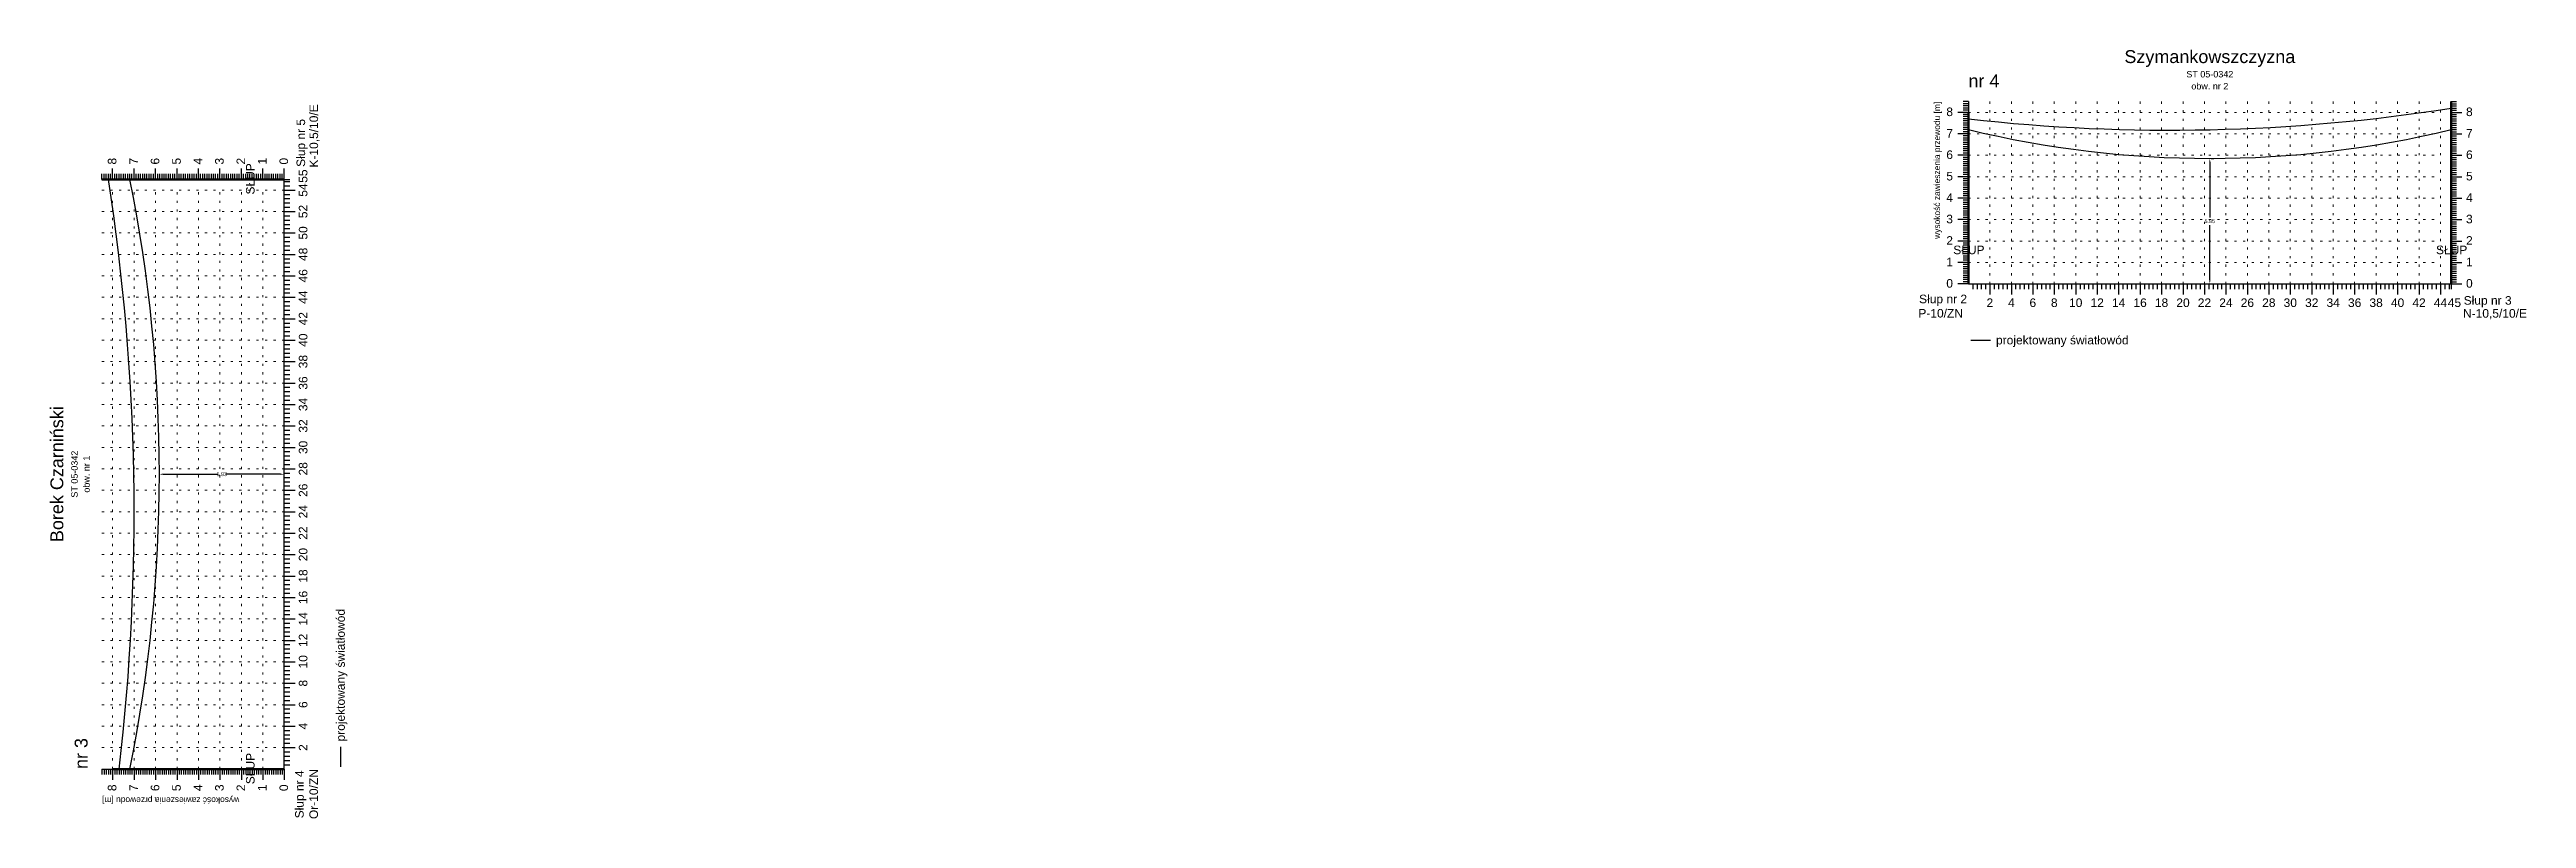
# Model space of a CAD drawing. Header units: inches. Extents: x -863 to -566, y 1327 to 1363.
# Drawn here: x -863.4 to -748, y 1327.3 to 1363.2 of the extents above; entities that cross this region are included whole.
import ezdxf
from ezdxf.enums import TextEntityAlignment as Align

# ---------------------------------------------------------------- set-up
doc = ezdxf.new("R2010")
doc.units = ezdxf.units.IN
doc.header["$MEASUREMENT"] = 0
doc.linetypes.add('ACAD_ISO07W100', pattern=[3, 0, -3])
doc.layers.add('_PRZEWIESZENIA_KONTROLA', color=1, linetype='Continuous', lineweight=25)
doc.layers.add('ramka', color=7, linetype='Continuous', plot=False)
doc.styles.get("Standard").update_dxf_attribs({"font": 'arial.ttf'})
doc.dimstyles.get("Standard").update_dxf_attribs({"dimtxt": 0.25, "dimasz": 0.18, "dimexe": 0.18, "dimexo": 0.0625, "dimgap": -0.09, "dimtad": 0, "dimtih": 1, "dimtoh": 1, "dimzin": 0, "dimdsep": 46, "dimtxsty": 'Standard', "dimcen": 0.09, "dimadec": 0, "dimazin": 0, "dimtfac": 1, "dimtofl": 0, "dimtmove": 0, "dimatfit": 3, "dimfxl": 1, "dimtolj": 1, "dimtzin": 0, "dimarcsym": 0})

msp = doc.modelspace()

# ---------------------------------------------------------------- texts
for s, height, p in [('Szymankowszczyzna', 0.6, (-762.739, 1362.556)), ('ST 05-0342', 0.3, (-762.739, 1361.886)), ('obw. nr 2', 0.3, (-762.739, 1361.326)), ('2', 0.4, (-772.989, 1351.18)), ('4', 0.4, (-771.989, 1351.18)), ('6', 0.4, (-770.989, 1351.18)), ('8', 0.4, (-769.989, 1351.18)), ('10', 0.4, (-768.989, 1351.18)), ('12', 0.4, (-767.989, 1351.18)), ('14', 0.4, (-766.989, 1351.18)), ('16', 0.4, (-765.989, 1351.18)), ('18', 0.4, (-764.989, 1351.18)), ('20', 0.4, (-763.989, 1351.18)), ('22', 0.4, (-762.989, 1351.18)), ('24', 0.4, (-761.989, 1351.18)), ('26', 0.4, (-760.989, 1351.18)), ('28', 0.4, (-759.989, 1351.18)), ('30', 0.4, (-758.989, 1351.18)), ('32', 0.4, (-757.989, 1351.18)), ('34', 0.4, (-756.989, 1351.18)), ('36', 0.4, (-755.989, 1351.18)), ('38', 0.4, (-754.989, 1351.18)), ('40', 0.4, (-753.989, 1351.18)), ('42', 0.4, (-752.989, 1351.18)), ('44', 0.4, (-751.989, 1351.18)), ('45', 0.4, (-751.339, 1351.18))]:
    msp.add_text(s, height=height).set_placement(p, align=Align.CENTER)
for s, p in [('Słup nr 5', (-851.507, 1357.713)), ('K-10,5/10/E', (-850.902, 1357.682)), ('8', (-860.302, 1357.823)), ('7', (-859.302, 1357.823)), ('6', (-858.302, 1357.823)), ('5', (-857.302, 1357.823)), ('4', (-856.302, 1357.823)), ('3', (-855.302, 1357.823)), ('2', (-854.302, 1357.823)), ('1', (-853.302, 1357.823)), ('0', (-852.302, 1357.823)), ('projektowany światłowód', (-849.656, 1330.918)), ('Słup nr 4', (-851.574, 1327.333)), ('Or-10/ZN', (-850.907, 1327.299))]:
    msp.add_text(s, height=0.4, rotation=90).set_placement(p)
for s, p in [('8', (-774.709, 1360.082)), ('7', (-774.709, 1359.082)), ('6', (-774.709, 1358.082)), ('4', (-774.709, 1356.082)), ('5', (-774.709, 1357.082)), ('3', (-774.709, 1355.082)), ('2', (-774.709, 1354.082)), ('1', (-774.709, 1353.082)), ('0', (-774.709, 1352.082))]:
    msp.add_text(s, height=0.4).set_placement(p, align=Align.RIGHT)
for s, p in [('8', (-750.799, 1360.082)), ('7', (-750.799, 1359.082)), ('6', (-750.799, 1358.082)), ('4', (-750.799, 1356.082)), ('5', (-750.799, 1357.082)), ('3', (-750.799, 1355.082)), ('2', (-750.799, 1354.082)), ('1', (-750.799, 1353.082)), ('Słup nr 2', (-776.289, 1351.354)), ('0', (-750.799, 1352.082)), ('P-10/ZN', (-776.323, 1350.687)), ('N-10,5/10/E', (-750.94, 1350.682)), ('Słup nr 3', (-750.909, 1351.287)), ('projektowany światłowód', (-772.704, 1349.436))]:
    msp.add_text(s, height=0.4).set_placement(p)
for s, height, p in [('55', 0.4, (-851.4, 1357.283)), ('54', 0.4, (-851.4, 1356.633)), ('52', 0.4, (-851.4, 1355.633)), ('50', 0.4, (-851.4, 1354.633)), ('48', 0.4, (-851.4, 1353.633)), ('46', 0.4, (-851.4, 1352.633)), ('44', 0.4, (-851.4, 1351.633)), ('42', 0.4, (-851.4, 1350.633)), ('40', 0.4, (-851.4, 1349.633)), ('38', 0.4, (-851.4, 1348.633)), ('36', 0.4, (-851.4, 1347.633)), ('Borek Czarniński', 0.6, (-862.776, 1343.383)), ('34', 0.4, (-851.4, 1346.633)), ('32', 0.4, (-851.4, 1345.633)), ('30', 0.4, (-851.4, 1344.633)), ('ST 05-0342', 0.3, (-862.106, 1343.383)), ('obw. nr 1', 0.3, (-861.546, 1343.383)), ('28', 0.4, (-851.4, 1343.633)), ('26', 0.4, (-851.4, 1342.633)), ('24', 0.4, (-851.4, 1341.633)), ('22', 0.4, (-851.4, 1340.633)), ('20', 0.4, (-851.4, 1339.633)), ('18', 0.4, (-851.4, 1338.633)), ('16', 0.4, (-851.4, 1337.633)), ('14', 0.4, (-851.4, 1336.633)), ('12', 0.4, (-851.4, 1335.633)), ('10', 0.4, (-851.4, 1334.633)), ('8', 0.4, (-851.4, 1333.633)), ('6', 0.4, (-851.4, 1332.633)), ('4', 0.4, (-851.4, 1331.633)), ('2', 0.4, (-851.4, 1330.633))]:
    msp.add_text(s, height=height, rotation=90).set_placement(p, align=Align.CENTER)
for s, p in [('8', (-860.302, 1328.913)), ('7', (-859.302, 1328.913)), ('6', (-858.302, 1328.913)), ('5', (-857.302, 1328.913)), ('4', (-856.302, 1328.913)), ('3', (-855.302, 1328.913)), ('2', (-854.302, 1328.913)), ('1', (-853.302, 1328.913)), ('0', (-852.302, 1328.913))]:
    msp.add_text(s, height=0.4, rotation=90).set_placement(p, align=Align.RIGHT)
at = {"attachment_point": 1}
for s, insert, char_height, width, rotation in [('wysokość zawieszenia przewodu [m]', (-775.592, 1354.358), 0.28, 9.28, 90), ('SŁUP', (-854.262, 1356.425), 0.4, 1.537, 90), ('SŁUP', (-854.262, 1328.925), 0.4, 1.537, 90), ('wysokość zawieszenia przewodu [m]', (-854.578, 1328.03), 0.28, 9.28, 180)]:
    msp.add_mtext(s, dxfattribs=dict(at, insert=insert, char_height=char_height, width=width, rotation=rotation))
at = {"char_height": 0.4, "width": 1.537, "attachment_point": 1}
for insert in [(-774.697, 1354.042), (-752.197, 1354.042)]:
    msp.add_mtext('SŁUP', dxfattribs=dict(at, insert=insert))
at = {"layer": '_PRZEWIESZENIA_KONTROLA', "color": 1}
msp.add_text('nr 4', height=0.6, dxfattribs=at).set_placement((-773.989, 1361.426))
msp.add_text('nr 3', height=0.6, rotation=90, dxfattribs=at).set_placement((-861.646, 1329.633))

# ---------------------------------------------------------------- blocks, each defined once
blk = doc.blocks.new('*D3')
at = {"color": 0, "lineweight": -2}
for p, q in [((-858.3, 1343.44), (-858.3, 1343.56)), ((-858.12, 1343.38), (-855.57, 1343.38)), ((-852.66, 1343.38), (-855.21, 1343.38)), ((-852.48, 1343.29), (-852.48, 1343.56))]:
    blk.add_line(p, q, dxfattribs=at)
at = {"color": 0}
for points in [[(-858.12, 1343.41), (-858.12, 1343.35), (-858.3, 1343.38)], [(-852.66, 1343.41), (-852.66, 1343.35), (-852.48, 1343.38)]]:
    blk.add_solid(points, dxfattribs=at)
at = {"layer": 'Defpoints', "color": 0}
for p in [(-858.3, 1343.37), (-852.48, 1343.38), (-852.48, 1343.22)]:
    blk.add_point(p, dxfattribs=at)
at = {"color": 0, "lineweight": 25, "insert": (-855.39, 1343.38), "char_height": 0.18, "attachment_point": 5}
blk.add_mtext('\\A1;5.83', dxfattribs=at)
blk = doc.blocks.new('*D4')
at = {"color": 0, "lineweight": -2}
for p, q in [((-762.74, 1357.93), (-762.74, 1355.36)), ((-762.68, 1358.11), (-762.56, 1358.11)), ((-762.74, 1352.44), (-762.74, 1355)), ((-762.83, 1352.26), (-762.56, 1352.26))]:
    blk.add_line(p, q, dxfattribs=at)
at = {"color": 0}
for points in [[(-762.71, 1357.93), (-762.77, 1357.93), (-762.74, 1358.11)], [(-762.71, 1352.44), (-762.77, 1352.44), (-762.74, 1352.26)]]:
    blk.add_solid(points, dxfattribs=at)
at = {"layer": 'Defpoints', "color": 0}
for p in [(-762.75, 1358.11), (-762.9, 1352.26), (-762.74, 1352.26)]:
    blk.add_point(p, dxfattribs=at)
at = {"color": 0, "lineweight": 25, "insert": (-762.74, 1355.18), "char_height": 0.18, "attachment_point": 5}
blk.add_mtext('\\A1;5.85', dxfattribs=at)

# ---------------------------------------------------------------- dimensions: what is measured, and where the dimension line sits
at = {"lineweight": 25}
for base, p1, p2, angle, text, picture, middle in [((-762.739, 1352.256), (-762.747, 1358.108), (-762.897, 1352.256), 90, '5.85', '*D4', (-762.739, 1355.182)), ((-852.476, 1343.383), (-858.301, 1343.375), (-852.476, 1343.225), 180, '5.83', '*D3', (-855.388, 1343.383))]:
    dim = msp.add_linear_dim(base=base, p1=p1, p2=p2, angle=angle, text=text, dimstyle='Standard', dxfattribs=at)
    dim.commit()
    dim.dimension.update_dxf_attribs({"geometry": picture, "text_midpoint": middle})

# ---------------------------------------------------------------- linework, layer by layer
for p, q in [((-773.989, 1360.256), (-774.489, 1360.256)), ((-773.989, 1360.756), (-774.239, 1360.756)), ((-773.989, 1360.656), (-774.239, 1360.656)), ((-773.989, 1360.556), (-774.239, 1360.556)), ((-773.989, 1360.456), (-774.239, 1360.456)), ((-773.989, 1360.356), (-774.239, 1360.356)), ((-773.989, 1360.156), (-774.239, 1360.156)), ((-773.989, 1360.056), (-774.239, 1360.056)), ((-773.989, 1359.956), (-774.239, 1359.956)), ((-773.989, 1359.856), (-774.239, 1359.856)), ((-773.989, 1360.756), (-773.989, 1352.256)), ((-751.489, 1360.756), (-751.489, 1352.256)), ((-751.489, 1360.756), (-751.239, 1360.756)), ((-751.489, 1360.656), (-751.239, 1360.656)), ((-751.489, 1360.556), (-751.239, 1360.556)), ((-751.489, 1360.456), (-751.239, 1360.456)), ((-751.489, 1360.356), (-751.239, 1360.356)), ((-751.489, 1360.256), (-750.989, 1360.256)), ((-751.489, 1360.156), (-751.239, 1360.156)), ((-751.489, 1360.056), (-751.239, 1360.056)), ((-751.489, 1359.956), (-751.239, 1359.956)), ((-751.489, 1359.856), (-751.239, 1359.856)), ((-773.989, 1359.256), (-774.489, 1359.256)), ((-773.989, 1359.756), (-774.239, 1359.756)), ((-773.989, 1359.656), (-774.239, 1359.656)), ((-773.989, 1359.556), (-774.239, 1359.556)), ((-773.989, 1359.456), (-774.239, 1359.456)), ((-773.989, 1359.356), (-774.239, 1359.356)), ((-773.989, 1359.156), (-774.239, 1359.156)), ((-773.989, 1359.056), (-774.239, 1359.056)), ((-773.989, 1358.956), (-774.239, 1358.956)), ((-773.989, 1358.856), (-774.239, 1358.856)), ((-773.989, 1358.756), (-774.239, 1358.756)), ((-751.489, 1359.756), (-751.239, 1359.756)), ((-751.489, 1359.656), (-751.239, 1359.656)), ((-751.489, 1359.556), (-751.239, 1359.556)), ((-751.489, 1359.456), (-751.239, 1359.456)), ((-751.489, 1359.356), (-751.239, 1359.356)), ((-751.489, 1359.256), (-750.989, 1359.256)), ((-751.489, 1359.156), (-751.239, 1359.156)), ((-751.489, 1359.056), (-751.239, 1359.056)), ((-751.489, 1358.956), (-751.239, 1358.956)), ((-751.489, 1358.856), (-751.239, 1358.856)), ((-751.489, 1358.756), (-751.239, 1358.756)), ((-860.476, 1357.133), (-860.476, 1357.633)), ((-859.476, 1357.133), (-859.476, 1357.633)), ((-858.476, 1357.133), (-858.476, 1357.633)), ((-857.476, 1357.133), (-857.476, 1357.633)), ((-856.476, 1357.133), (-856.476, 1357.633)), ((-855.476, 1357.133), (-855.476, 1357.633)), ((-854.476, 1357.133), (-854.476, 1357.633)), ((-853.476, 1357.133), (-853.476, 1357.633)), ((-852.476, 1357.133), (-852.476, 1357.633)), ((-773.989, 1358.256), (-774.489, 1358.256)), ((-773.989, 1358.656), (-774.239, 1358.656)), ((-773.989, 1358.556), (-774.239, 1358.556)), ((-773.989, 1358.456), (-774.239, 1358.456)), ((-773.989, 1358.356), (-774.239, 1358.356)), ((-773.989, 1358.156), (-774.239, 1358.156)), ((-773.989, 1358.056), (-774.239, 1358.056)), ((-773.989, 1357.956), (-774.239, 1357.956)), ((-773.989, 1357.856), (-774.239, 1357.856)), ((-773.989, 1357.756), (-774.239, 1357.756)), ((-773.989, 1357.656), (-774.239, 1357.656)), ((-773.989, 1357.556), (-774.239, 1357.556)), ((-751.489, 1358.656), (-751.239, 1358.656)), ((-751.489, 1358.556), (-751.239, 1358.556)), ((-751.489, 1358.456), (-751.239, 1358.456)), ((-751.489, 1358.356), (-751.239, 1358.356)), ((-751.489, 1358.256), (-750.989, 1358.256)), ((-751.489, 1358.156), (-751.239, 1358.156)), ((-751.489, 1358.056), (-751.239, 1358.056)), ((-751.489, 1357.956), (-751.239, 1357.956)), ((-751.489, 1357.856), (-751.239, 1357.856)), ((-751.489, 1357.756), (-751.239, 1357.756)), ((-751.489, 1357.656), (-751.239, 1357.656)), ((-751.489, 1357.556), (-751.239, 1357.556)), ((-860.976, 1357.133), (-860.976, 1357.383)), ((-860.976, 1357.133), (-852.476, 1357.133)), ((-860.876, 1357.133), (-860.876, 1357.383)), ((-860.776, 1357.133), (-860.776, 1357.383)), ((-860.676, 1357.133), (-860.676, 1357.383)), ((-860.576, 1357.133), (-860.576, 1357.383)), ((-860.376, 1357.133), (-860.376, 1357.383)), ((-860.276, 1357.133), (-860.276, 1357.383)), ((-860.176, 1357.133), (-860.176, 1357.383)), ((-860.076, 1357.133), (-860.076, 1357.383)), ((-859.976, 1357.133), (-859.976, 1357.383)), ((-859.876, 1357.133), (-859.876, 1357.383)), ((-859.776, 1357.133), (-859.776, 1357.383)), ((-859.676, 1357.133), (-859.676, 1357.383)), ((-859.576, 1357.133), (-859.576, 1357.383)), ((-859.376, 1357.133), (-859.376, 1357.383)), ((-859.276, 1357.133), (-859.276, 1357.383)), ((-859.176, 1357.133), (-859.176, 1357.383)), ((-859.076, 1357.133), (-859.076, 1357.383)), ((-858.976, 1357.133), (-858.976, 1357.383)), ((-858.876, 1357.133), (-858.876, 1357.383)), ((-858.776, 1357.133), (-858.776, 1357.383)), ((-858.676, 1357.133), (-858.676, 1357.383)), ((-858.576, 1357.133), (-858.576, 1357.383)), ((-858.376, 1357.133), (-858.376, 1357.383)), ((-858.276, 1357.133), (-858.276, 1357.383)), ((-858.176, 1357.133), (-858.176, 1357.383)), ((-858.076, 1357.133), (-858.076, 1357.383)), ((-857.976, 1357.133), (-857.976, 1357.383)), ((-857.876, 1357.133), (-857.876, 1357.383)), ((-857.776, 1357.133), (-857.776, 1357.383)), ((-857.676, 1357.133), (-857.676, 1357.383)), ((-857.576, 1357.133), (-857.576, 1357.383)), ((-857.376, 1357.133), (-857.376, 1357.383)), ((-857.276, 1357.133), (-857.276, 1357.383)), ((-857.176, 1357.133), (-857.176, 1357.383)), ((-857.076, 1357.133), (-857.076, 1357.383)), ((-856.976, 1357.133), (-856.976, 1357.383)), ((-856.876, 1357.133), (-856.876, 1357.383)), ((-856.776, 1357.133), (-856.776, 1357.383)), ((-856.676, 1357.133), (-856.676, 1357.383)), ((-856.576, 1357.133), (-856.576, 1357.383)), ((-856.376, 1357.133), (-856.376, 1357.383)), ((-856.276, 1357.133), (-856.276, 1357.383)), ((-856.176, 1357.133), (-856.176, 1357.383)), ((-856.076, 1357.133), (-856.076, 1357.383)), ((-855.976, 1357.133), (-855.976, 1357.383)), ((-855.876, 1357.133), (-855.876, 1357.383)), ((-855.776, 1357.133), (-855.776, 1357.383)), ((-855.676, 1357.133), (-855.676, 1357.383)), ((-855.576, 1357.133), (-855.576, 1357.383)), ((-855.376, 1357.133), (-855.376, 1357.383)), ((-855.276, 1357.133), (-855.276, 1357.383)), ((-855.176, 1357.133), (-855.176, 1357.383)), ((-855.076, 1357.133), (-855.076, 1357.383)), ((-854.976, 1357.133), (-854.976, 1357.383)), ((-854.876, 1357.133), (-854.876, 1357.383)), ((-854.776, 1357.133), (-854.776, 1357.383)), ((-854.676, 1357.133), (-854.676, 1357.383)), ((-854.576, 1357.133), (-854.576, 1357.383)), ((-854.376, 1357.133), (-854.376, 1357.383)), ((-854.276, 1357.133), (-854.276, 1357.383)), ((-854.176, 1357.133), (-854.176, 1357.383)), ((-854.076, 1357.133), (-854.076, 1357.383)), ((-853.976, 1357.133), (-853.976, 1357.383)), ((-853.876, 1357.133), (-853.876, 1357.383)), ((-853.776, 1357.133), (-853.776, 1357.383)), ((-853.676, 1357.133), (-853.676, 1357.383)), ((-853.576, 1357.133), (-853.576, 1357.383)), ((-853.376, 1357.133), (-853.376, 1357.383)), ((-853.276, 1357.133), (-853.276, 1357.383)), ((-853.176, 1357.133), (-853.176, 1357.383)), ((-853.076, 1357.133), (-853.076, 1357.383)), ((-852.976, 1357.133), (-852.976, 1357.383)), ((-852.876, 1357.133), (-852.876, 1357.383)), ((-852.776, 1357.133), (-852.776, 1357.383)), ((-852.676, 1357.133), (-852.676, 1357.383)), ((-852.576, 1357.133), (-852.576, 1357.383)), ((-852.476, 1329.633), (-852.476, 1357.133)), ((-852.476, 1357.133), (-852.226, 1357.133)), ((-852.476, 1357.033), (-852.226, 1357.033)), ((-852.476, 1356.833), (-852.226, 1356.833)), ((-852.476, 1356.633), (-851.976, 1356.633)), ((-852.476, 1356.433), (-852.226, 1356.433)), ((-773.989, 1357.256), (-774.489, 1357.256)), ((-773.989, 1357.456), (-774.239, 1357.456)), ((-773.989, 1357.356), (-774.239, 1357.356)), ((-773.989, 1357.156), (-774.239, 1357.156)), ((-773.989, 1357.056), (-774.239, 1357.056)), ((-773.989, 1356.956), (-774.239, 1356.956)), ((-773.989, 1356.856), (-774.239, 1356.856)), ((-773.989, 1356.756), (-774.239, 1356.756)), ((-773.989, 1356.656), (-774.239, 1356.656)), ((-773.989, 1356.556), (-774.239, 1356.556)), ((-773.989, 1356.456), (-774.239, 1356.456)), ((-751.489, 1357.456), (-751.239, 1357.456)), ((-751.489, 1357.356), (-751.239, 1357.356)), ((-751.489, 1357.256), (-750.989, 1357.256)), ((-751.489, 1357.156), (-751.239, 1357.156)), ((-751.489, 1357.056), (-751.239, 1357.056)), ((-751.489, 1356.956), (-751.239, 1356.956)), ((-751.489, 1356.856), (-751.239, 1356.856)), ((-751.489, 1356.756), (-751.239, 1356.756)), ((-751.489, 1356.656), (-751.239, 1356.656)), ((-751.489, 1356.556), (-751.239, 1356.556)), ((-751.489, 1356.456), (-751.239, 1356.456)), ((-852.476, 1356.233), (-852.226, 1356.233)), ((-852.476, 1356.033), (-852.226, 1356.033)), ((-852.476, 1355.833), (-852.226, 1355.833)), ((-852.476, 1355.633), (-851.976, 1355.633)), ((-852.476, 1355.433), (-852.226, 1355.433)), ((-852.476, 1355.233), (-852.226, 1355.233)), ((-773.989, 1356.256), (-774.489, 1356.256)), ((-773.989, 1355.256), (-774.489, 1355.256)), ((-773.989, 1356.356), (-774.239, 1356.356)), ((-773.989, 1356.156), (-774.239, 1356.156)), ((-773.989, 1356.056), (-774.239, 1356.056)), ((-773.989, 1355.956), (-774.239, 1355.956)), ((-773.989, 1355.856), (-774.239, 1355.856)), ((-773.989, 1355.756), (-774.239, 1355.756)), ((-773.989, 1355.656), (-774.239, 1355.656)), ((-773.989, 1355.556), (-774.239, 1355.556)), ((-773.989, 1355.456), (-774.239, 1355.456)), ((-773.989, 1355.356), (-774.239, 1355.356)), ((-751.489, 1356.356), (-751.239, 1356.356)), ((-751.489, 1356.256), (-750.989, 1356.256)), ((-751.489, 1356.156), (-751.239, 1356.156)), ((-751.489, 1356.056), (-751.239, 1356.056)), ((-751.489, 1355.956), (-751.239, 1355.956)), ((-751.489, 1355.856), (-751.239, 1355.856)), ((-751.489, 1355.756), (-751.239, 1355.756)), ((-751.489, 1355.656), (-751.239, 1355.656)), ((-751.489, 1355.556), (-751.239, 1355.556)), ((-751.489, 1355.456), (-751.239, 1355.456)), ((-751.489, 1355.356), (-751.239, 1355.356)), ((-751.489, 1355.256), (-750.989, 1355.256)), ((-852.476, 1355.033), (-852.226, 1355.033)), ((-852.476, 1354.833), (-852.226, 1354.833)), ((-852.476, 1354.633), (-851.976, 1354.633)), ((-852.476, 1354.433), (-852.226, 1354.433)), ((-852.476, 1354.233), (-852.226, 1354.233)), ((-773.989, 1354.256), (-774.489, 1354.256)), ((-773.989, 1355.156), (-774.239, 1355.156)), ((-773.989, 1355.056), (-774.239, 1355.056)), ((-773.989, 1354.956), (-774.239, 1354.956)), ((-773.989, 1354.856), (-774.239, 1354.856)), ((-773.989, 1354.756), (-774.239, 1354.756)), ((-773.989, 1354.656), (-774.239, 1354.656)), ((-773.989, 1354.556), (-774.239, 1354.556)), ((-773.989, 1354.456), (-774.239, 1354.456)), ((-773.989, 1354.356), (-774.239, 1354.356)), ((-773.989, 1354.156), (-774.239, 1354.156)), ((-773.989, 1354.056), (-774.239, 1354.056)), ((-751.489, 1355.156), (-751.239, 1355.156)), ((-751.489, 1355.056), (-751.239, 1355.056)), ((-751.489, 1354.956), (-751.239, 1354.956)), ((-751.489, 1354.856), (-751.239, 1354.856)), ((-751.489, 1354.756), (-751.239, 1354.756)), ((-751.489, 1354.656), (-751.239, 1354.656)), ((-751.489, 1354.556), (-751.239, 1354.556)), ((-751.489, 1354.456), (-751.239, 1354.456)), ((-751.489, 1354.356), (-751.239, 1354.356)), ((-751.489, 1354.256), (-750.989, 1354.256)), ((-751.489, 1354.156), (-751.239, 1354.156)), ((-751.489, 1354.056), (-751.239, 1354.056)), ((-852.476, 1354.033), (-852.226, 1354.033)), ((-852.476, 1353.833), (-852.226, 1353.833)), ((-852.476, 1353.633), (-851.976, 1353.633)), ((-852.476, 1353.433), (-852.226, 1353.433)), ((-852.476, 1353.233), (-852.226, 1353.233)), ((-852.476, 1353.033), (-852.226, 1353.033)), ((-773.989, 1353.256), (-774.489, 1353.256)), ((-773.989, 1353.956), (-774.239, 1353.956)), ((-773.989, 1353.856), (-774.239, 1353.856)), ((-773.989, 1353.756), (-774.239, 1353.756)), ((-773.989, 1353.656), (-774.239, 1353.656)), ((-773.989, 1353.556), (-774.239, 1353.556)), ((-773.989, 1353.456), (-774.239, 1353.456)), ((-773.989, 1353.356), (-774.239, 1353.356)), ((-773.989, 1353.156), (-774.239, 1353.156)), ((-773.989, 1353.056), (-774.239, 1353.056)), ((-773.989, 1352.956), (-774.239, 1352.956)), ((-751.489, 1353.956), (-751.239, 1353.956)), ((-751.489, 1353.856), (-751.239, 1353.856)), ((-751.489, 1353.756), (-751.239, 1353.756)), ((-751.489, 1353.656), (-751.239, 1353.656)), ((-751.489, 1353.556), (-751.239, 1353.556)), ((-751.489, 1353.456), (-751.239, 1353.456)), ((-751.489, 1353.356), (-751.239, 1353.356)), ((-751.489, 1353.256), (-750.989, 1353.256)), ((-751.489, 1353.156), (-751.239, 1353.156)), ((-751.489, 1353.056), (-751.239, 1353.056)), ((-751.489, 1352.956), (-751.239, 1352.956)), ((-852.476, 1352.833), (-852.226, 1352.833)), ((-852.476, 1352.633), (-851.976, 1352.633)), ((-852.476, 1352.433), (-852.226, 1352.433)), ((-852.476, 1352.233), (-852.226, 1352.233)), ((-852.476, 1352.033), (-852.226, 1352.033)), ((-852.476, 1351.833), (-852.226, 1351.833)), ((-773.989, 1352.256), (-774.489, 1352.256)), ((-773.989, 1352.856), (-774.239, 1352.856)), ((-773.989, 1352.756), (-774.239, 1352.756)), ((-773.989, 1352.656), (-774.239, 1352.656)), ((-773.989, 1352.556), (-774.239, 1352.556)), ((-773.989, 1352.456), (-774.239, 1352.456)), ((-773.989, 1352.356), (-774.239, 1352.356)), ((-773.989, 1352.256), (-751.489, 1352.256)), ((-773.789, 1352.256), (-773.789, 1352.006)), ((-773.589, 1352.256), (-773.589, 1352.006)), ((-773.389, 1352.256), (-773.389, 1352.006)), ((-773.189, 1352.256), (-773.189, 1352.006)), ((-772.989, 1352.256), (-772.989, 1351.756)), ((-772.789, 1352.256), (-772.789, 1352.006)), ((-772.589, 1352.256), (-772.589, 1352.006)), ((-772.389, 1352.256), (-772.389, 1352.006)), ((-772.189, 1352.256), (-772.189, 1352.006)), ((-771.989, 1352.256), (-771.989, 1351.756)), ((-771.789, 1352.256), (-771.789, 1352.006)), ((-771.589, 1352.256), (-771.589, 1352.006)), ((-771.389, 1352.256), (-771.389, 1352.006)), ((-771.189, 1352.256), (-771.189, 1352.006)), ((-770.989, 1352.256), (-770.989, 1351.756)), ((-770.789, 1352.256), (-770.789, 1352.006)), ((-770.589, 1352.256), (-770.589, 1352.006)), ((-770.389, 1352.256), (-770.389, 1352.006)), ((-770.189, 1352.256), (-770.189, 1352.006)), ((-769.989, 1352.256), (-769.989, 1351.756)), ((-769.789, 1352.256), (-769.789, 1352.006)), ((-769.589, 1352.256), (-769.589, 1352.006)), ((-769.389, 1352.256), (-769.389, 1352.006)), ((-769.189, 1352.256), (-769.189, 1352.006)), ((-768.989, 1352.256), (-768.989, 1351.756)), ((-768.789, 1352.256), (-768.789, 1352.006)), ((-768.589, 1352.256), (-768.589, 1352.006)), ((-768.389, 1352.256), (-768.389, 1352.006)), ((-768.189, 1352.256), (-768.189, 1352.006)), ((-767.989, 1352.256), (-767.989, 1351.756)), ((-767.789, 1352.256), (-767.789, 1352.006)), ((-767.589, 1352.256), (-767.589, 1352.006)), ((-767.389, 1352.256), (-767.389, 1352.006)), ((-767.189, 1352.256), (-767.189, 1352.006)), ((-766.989, 1352.256), (-766.989, 1351.756)), ((-766.789, 1352.256), (-766.789, 1352.006)), ((-766.589, 1352.256), (-766.589, 1352.006)), ((-766.389, 1352.256), (-766.389, 1352.006)), ((-766.189, 1352.256), (-766.189, 1352.006)), ((-765.989, 1352.256), (-765.989, 1351.756)), ((-765.789, 1352.256), (-765.789, 1352.006)), ((-765.589, 1352.256), (-765.589, 1352.006)), ((-765.389, 1352.256), (-765.389, 1352.006)), ((-765.189, 1352.256), (-765.189, 1352.006)), ((-764.989, 1352.256), (-764.989, 1351.756)), ((-764.789, 1352.256), (-764.789, 1352.006)), ((-764.589, 1352.256), (-764.589, 1352.006)), ((-764.389, 1352.256), (-764.389, 1352.006)), ((-764.189, 1352.256), (-764.189, 1352.006)), ((-763.989, 1352.256), (-763.989, 1351.756)), ((-763.789, 1352.256), (-763.789, 1352.006)), ((-763.589, 1352.256), (-763.589, 1352.006)), ((-763.389, 1352.256), (-763.389, 1352.006)), ((-763.189, 1352.256), (-763.189, 1352.006)), ((-762.989, 1352.256), (-762.989, 1351.756)), ((-762.789, 1352.256), (-762.789, 1352.006)), ((-762.589, 1352.256), (-762.589, 1352.006)), ((-762.389, 1352.256), (-762.389, 1352.006)), ((-762.189, 1352.256), (-762.189, 1352.006)), ((-761.989, 1352.256), (-761.989, 1351.756)), ((-761.789, 1352.256), (-761.789, 1352.006)), ((-761.589, 1352.256), (-761.589, 1352.006)), ((-761.389, 1352.256), (-761.389, 1352.006)), ((-761.189, 1352.256), (-761.189, 1352.006)), ((-760.989, 1352.256), (-760.989, 1351.756)), ((-760.789, 1352.256), (-760.789, 1352.006)), ((-760.589, 1352.256), (-760.589, 1352.006)), ((-760.389, 1352.256), (-760.389, 1352.006)), ((-760.189, 1352.256), (-760.189, 1352.006)), ((-759.989, 1352.256), (-759.989, 1351.756)), ((-759.789, 1352.256), (-759.789, 1352.006)), ((-759.589, 1352.256), (-759.589, 1352.006)), ((-759.389, 1352.256), (-759.389, 1352.006)), ((-759.189, 1352.256), (-759.189, 1352.006)), ((-758.989, 1352.256), (-758.989, 1351.756)), ((-758.789, 1352.256), (-758.789, 1352.006)), ((-758.589, 1352.256), (-758.589, 1352.006)), ((-758.389, 1352.256), (-758.389, 1352.006)), ((-758.189, 1352.256), (-758.189, 1352.006)), ((-757.989, 1352.256), (-757.989, 1351.756)), ((-757.789, 1352.256), (-757.789, 1352.006)), ((-757.589, 1352.256), (-757.589, 1352.006)), ((-757.389, 1352.256), (-757.389, 1352.006)), ((-757.189, 1352.256), (-757.189, 1352.006)), ((-756.989, 1352.256), (-756.989, 1351.756)), ((-756.789, 1352.256), (-756.789, 1352.006)), ((-756.589, 1352.256), (-756.589, 1352.006)), ((-756.389, 1352.256), (-756.389, 1352.006)), ((-756.189, 1352.256), (-756.189, 1352.006)), ((-755.989, 1352.256), (-755.989, 1351.756)), ((-755.789, 1352.256), (-755.789, 1352.006)), ((-755.589, 1352.256), (-755.589, 1352.006)), ((-755.389, 1352.256), (-755.389, 1352.006)), ((-755.189, 1352.256), (-755.189, 1352.006)), ((-754.989, 1352.256), (-754.989, 1351.756)), ((-754.789, 1352.256), (-754.789, 1352.006)), ((-754.589, 1352.256), (-754.589, 1352.006)), ((-754.389, 1352.256), (-754.389, 1352.006)), ((-754.189, 1352.256), (-754.189, 1352.006)), ((-753.989, 1352.256), (-753.989, 1351.756)), ((-753.789, 1352.256), (-753.789, 1352.006)), ((-753.589, 1352.256), (-753.589, 1352.006)), ((-753.389, 1352.256), (-753.389, 1352.006)), ((-753.189, 1352.256), (-753.189, 1352.006)), ((-752.989, 1352.256), (-752.989, 1351.756)), ((-752.789, 1352.256), (-752.789, 1352.006)), ((-752.589, 1352.256), (-752.589, 1352.006)), ((-752.389, 1352.256), (-752.389, 1352.006)), ((-752.189, 1352.256), (-752.189, 1352.006)), ((-751.989, 1352.256), (-751.989, 1351.756)), ((-751.789, 1352.256), (-751.789, 1352.006)), ((-751.589, 1352.256), (-751.589, 1352.006)), ((-751.489, 1352.856), (-751.239, 1352.856)), ((-751.489, 1352.756), (-751.239, 1352.756)), ((-751.489, 1352.656), (-751.239, 1352.656)), ((-751.489, 1352.556), (-751.239, 1352.556)), ((-751.489, 1352.456), (-751.239, 1352.456)), ((-751.489, 1352.356), (-751.239, 1352.356)), ((-751.489, 1352.256), (-750.989, 1352.256)), ((-751.489, 1352.256), (-751.489, 1352.006)), ((-852.476, 1351.633), (-851.976, 1351.633)), ((-852.476, 1351.433), (-852.226, 1351.433)), ((-852.476, 1351.233), (-852.226, 1351.233)), ((-852.476, 1351.033), (-852.226, 1351.033)), ((-852.476, 1350.833), (-852.226, 1350.833)), ((-852.476, 1350.633), (-851.976, 1350.633)), ((-852.476, 1350.433), (-852.226, 1350.433)), ((-852.476, 1350.233), (-852.226, 1350.233)), ((-852.476, 1350.033), (-852.226, 1350.033)), ((-852.476, 1349.833), (-852.226, 1349.833)), ((-852.476, 1349.633), (-851.976, 1349.633)), ((-852.476, 1349.433), (-852.226, 1349.433)), ((-852.476, 1349.233), (-852.226, 1349.233)), ((-852.476, 1349.033), (-852.226, 1349.033)), ((-852.476, 1348.833), (-852.226, 1348.833)), ((-852.476, 1348.633), (-851.976, 1348.633)), ((-852.476, 1348.433), (-852.226, 1348.433)), ((-852.476, 1348.233), (-852.226, 1348.233)), ((-852.476, 1348.033), (-852.226, 1348.033)), ((-852.476, 1347.833), (-852.226, 1347.833)), ((-852.476, 1347.633), (-851.976, 1347.633)), ((-852.476, 1347.433), (-852.226, 1347.433)), ((-852.476, 1347.233), (-852.226, 1347.233)), ((-852.476, 1347.033), (-852.226, 1347.033)), ((-852.476, 1346.833), (-852.226, 1346.833)), ((-852.476, 1346.633), (-851.976, 1346.633)), ((-852.476, 1346.433), (-852.226, 1346.433)), ((-852.476, 1346.233), (-852.226, 1346.233)), ((-852.476, 1346.033), (-852.226, 1346.033)), ((-852.476, 1345.833), (-852.226, 1345.833)), ((-852.476, 1345.633), (-851.976, 1345.633)), ((-852.476, 1345.433), (-852.226, 1345.433)), ((-852.476, 1345.233), (-852.226, 1345.233)), ((-852.476, 1345.033), (-852.226, 1345.033)), ((-852.476, 1344.833), (-852.226, 1344.833)), ((-852.476, 1344.633), (-851.976, 1344.633)), ((-852.476, 1344.433), (-852.226, 1344.433)), ((-852.476, 1344.233), (-852.226, 1344.233)), ((-852.476, 1344.033), (-852.226, 1344.033)), ((-852.476, 1343.833), (-852.226, 1343.833)), ((-852.476, 1343.633), (-851.976, 1343.633)), ((-852.476, 1343.433), (-852.226, 1343.433)), ((-852.476, 1343.233), (-852.226, 1343.233)), ((-852.476, 1343.033), (-852.226, 1343.033)), ((-852.476, 1342.833), (-852.226, 1342.833)), ((-852.476, 1342.633), (-851.976, 1342.633)), ((-852.476, 1342.433), (-852.226, 1342.433)), ((-852.476, 1342.233), (-852.226, 1342.233)), ((-852.476, 1342.033), (-852.226, 1342.033)), ((-852.476, 1341.833), (-852.226, 1341.833)), ((-852.476, 1341.633), (-851.976, 1341.633)), ((-852.476, 1341.433), (-852.226, 1341.433)), ((-852.476, 1341.233), (-852.226, 1341.233)), ((-852.476, 1341.033), (-852.226, 1341.033)), ((-852.476, 1340.833), (-852.226, 1340.833)), ((-852.476, 1340.633), (-851.976, 1340.633)), ((-852.476, 1340.433), (-852.226, 1340.433)), ((-852.476, 1340.233), (-852.226, 1340.233)), ((-852.476, 1340.033), (-852.226, 1340.033)), ((-852.476, 1339.833), (-852.226, 1339.833)), ((-852.476, 1339.633), (-851.976, 1339.633)), ((-852.476, 1339.433), (-852.226, 1339.433)), ((-852.476, 1339.233), (-852.226, 1339.233)), ((-852.476, 1339.033), (-852.226, 1339.033)), ((-852.476, 1338.833), (-852.226, 1338.833)), ((-852.476, 1338.633), (-851.976, 1338.633)), ((-852.476, 1338.433), (-852.226, 1338.433)), ((-852.476, 1338.233), (-852.226, 1338.233)), ((-852.476, 1338.033), (-852.226, 1338.033)), ((-852.476, 1337.833), (-852.226, 1337.833)), ((-852.476, 1337.633), (-851.976, 1337.633)), ((-852.476, 1337.433), (-852.226, 1337.433)), ((-852.476, 1337.233), (-852.226, 1337.233)), ((-852.476, 1337.033), (-852.226, 1337.033)), ((-852.476, 1336.833), (-852.226, 1336.833)), ((-852.476, 1336.633), (-851.976, 1336.633)), ((-852.476, 1336.433), (-852.226, 1336.433)), ((-852.476, 1336.233), (-852.226, 1336.233)), ((-852.476, 1336.033), (-852.226, 1336.033)), ((-852.476, 1335.833), (-852.226, 1335.833)), ((-852.476, 1335.633), (-851.976, 1335.633)), ((-852.476, 1335.433), (-852.226, 1335.433)), ((-852.476, 1335.233), (-852.226, 1335.233)), ((-852.476, 1335.033), (-852.226, 1335.033)), ((-852.476, 1334.833), (-852.226, 1334.833)), ((-852.476, 1334.633), (-851.976, 1334.633)), ((-852.476, 1334.433), (-852.226, 1334.433)), ((-852.476, 1334.233), (-852.226, 1334.233)), ((-852.476, 1334.033), (-852.226, 1334.033)), ((-852.476, 1333.833), (-852.226, 1333.833)), ((-852.476, 1333.633), (-851.976, 1333.633)), ((-852.476, 1333.433), (-852.226, 1333.433)), ((-852.476, 1333.233), (-852.226, 1333.233)), ((-852.476, 1333.033), (-852.226, 1333.033)), ((-852.476, 1332.833), (-852.226, 1332.833)), ((-852.476, 1332.633), (-851.976, 1332.633)), ((-852.476, 1332.433), (-852.226, 1332.433)), ((-852.476, 1332.233), (-852.226, 1332.233)), ((-852.476, 1332.033), (-852.226, 1332.033)), ((-852.476, 1331.833), (-852.226, 1331.833)), ((-852.476, 1331.633), (-851.976, 1331.633)), ((-852.476, 1331.433), (-852.226, 1331.433)), ((-852.476, 1331.233), (-852.226, 1331.233)), ((-852.476, 1331.033), (-852.226, 1331.033)), ((-852.476, 1330.833), (-852.226, 1330.833)), ((-852.476, 1330.633), (-851.976, 1330.633)), ((-852.476, 1330.433), (-852.226, 1330.433)), ((-852.476, 1330.233), (-852.226, 1330.233)), ((-852.476, 1330.033), (-852.226, 1330.033)), ((-852.476, 1329.833), (-852.226, 1329.833)), ((-860.976, 1329.633), (-852.476, 1329.633)), ((-860.976, 1329.633), (-860.976, 1329.383)), ((-860.876, 1329.633), (-860.876, 1329.383)), ((-860.776, 1329.633), (-860.776, 1329.383)), ((-860.676, 1329.633), (-860.676, 1329.383)), ((-860.576, 1329.633), (-860.576, 1329.383)), ((-860.476, 1329.633), (-860.476, 1329.133)), ((-860.376, 1329.633), (-860.376, 1329.383)), ((-860.276, 1329.633), (-860.276, 1329.383)), ((-860.176, 1329.633), (-860.176, 1329.383)), ((-860.076, 1329.633), (-860.076, 1329.383)), ((-859.976, 1329.633), (-859.976, 1329.383)), ((-859.876, 1329.633), (-859.876, 1329.383)), ((-859.776, 1329.633), (-859.776, 1329.383)), ((-859.676, 1329.633), (-859.676, 1329.383)), ((-859.576, 1329.633), (-859.576, 1329.383)), ((-859.476, 1329.633), (-859.476, 1329.133)), ((-859.376, 1329.633), (-859.376, 1329.383)), ((-859.276, 1329.633), (-859.276, 1329.383)), ((-859.176, 1329.633), (-859.176, 1329.383)), ((-859.076, 1329.633), (-859.076, 1329.383)), ((-858.976, 1329.633), (-858.976, 1329.383)), ((-858.876, 1329.633), (-858.876, 1329.383)), ((-858.776, 1329.633), (-858.776, 1329.383)), ((-858.676, 1329.633), (-858.676, 1329.383)), ((-858.576, 1329.633), (-858.576, 1329.383)), ((-858.476, 1329.633), (-858.476, 1329.133)), ((-858.376, 1329.633), (-858.376, 1329.383)), ((-858.276, 1329.633), (-858.276, 1329.383)), ((-858.176, 1329.633), (-858.176, 1329.383)), ((-858.076, 1329.633), (-858.076, 1329.383)), ((-857.976, 1329.633), (-857.976, 1329.383)), ((-857.876, 1329.633), (-857.876, 1329.383)), ((-857.776, 1329.633), (-857.776, 1329.383)), ((-857.676, 1329.633), (-857.676, 1329.383)), ((-857.576, 1329.633), (-857.576, 1329.383)), ((-857.476, 1329.633), (-857.476, 1329.133)), ((-857.376, 1329.633), (-857.376, 1329.383)), ((-857.276, 1329.633), (-857.276, 1329.383)), ((-857.176, 1329.633), (-857.176, 1329.383)), ((-857.076, 1329.633), (-857.076, 1329.383)), ((-856.976, 1329.633), (-856.976, 1329.383)), ((-856.876, 1329.633), (-856.876, 1329.383)), ((-856.776, 1329.633), (-856.776, 1329.383)), ((-856.676, 1329.633), (-856.676, 1329.383)), ((-856.576, 1329.633), (-856.576, 1329.383)), ((-856.476, 1329.633), (-856.476, 1329.133)), ((-856.376, 1329.633), (-856.376, 1329.383)), ((-856.276, 1329.633), (-856.276, 1329.383)), ((-856.176, 1329.633), (-856.176, 1329.383)), ((-856.076, 1329.633), (-856.076, 1329.383)), ((-855.976, 1329.633), (-855.976, 1329.383)), ((-855.876, 1329.633), (-855.876, 1329.383)), ((-855.776, 1329.633), (-855.776, 1329.383)), ((-855.676, 1329.633), (-855.676, 1329.383)), ((-855.576, 1329.633), (-855.576, 1329.383)), ((-855.476, 1329.633), (-855.476, 1329.133)), ((-855.376, 1329.633), (-855.376, 1329.383)), ((-855.276, 1329.633), (-855.276, 1329.383)), ((-855.176, 1329.633), (-855.176, 1329.383)), ((-855.076, 1329.633), (-855.076, 1329.383)), ((-854.976, 1329.633), (-854.976, 1329.383)), ((-854.876, 1329.633), (-854.876, 1329.383)), ((-854.776, 1329.633), (-854.776, 1329.383)), ((-854.676, 1329.633), (-854.676, 1329.383)), ((-854.576, 1329.633), (-854.576, 1329.383)), ((-854.476, 1329.633), (-854.476, 1329.133)), ((-854.376, 1329.633), (-854.376, 1329.383)), ((-854.276, 1329.633), (-854.276, 1329.383)), ((-854.176, 1329.633), (-854.176, 1329.383)), ((-854.076, 1329.633), (-854.076, 1329.383)), ((-853.976, 1329.633), (-853.976, 1329.383)), ((-853.876, 1329.633), (-853.876, 1329.383)), ((-853.776, 1329.633), (-853.776, 1329.383)), ((-853.676, 1329.633), (-853.676, 1329.383)), ((-853.576, 1329.633), (-853.576, 1329.383)), ((-853.476, 1329.633), (-853.476, 1329.133)), ((-853.376, 1329.633), (-853.376, 1329.383)), ((-853.276, 1329.633), (-853.276, 1329.383)), ((-853.176, 1329.633), (-853.176, 1329.383)), ((-853.076, 1329.633), (-853.076, 1329.383)), ((-852.976, 1329.633), (-852.976, 1329.383)), ((-852.876, 1329.633), (-852.876, 1329.383)), ((-852.776, 1329.633), (-852.776, 1329.383)), ((-852.676, 1329.633), (-852.676, 1329.383)), ((-852.576, 1329.633), (-852.576, 1329.383)), ((-852.476, 1329.633), (-852.476, 1329.133))]:
    msp.add_line(p, q)
at = {"linetype": 'ACAD_ISO07W100', "lineweight": 15, "ltscale": 0.1}
for p, q in [((-773.989, 1360.256), (-751.989, 1360.256)), ((-772.989, 1352.256), (-772.989, 1360.756)), ((-771.989, 1352.256), (-771.989, 1360.756)), ((-770.989, 1352.256), (-770.989, 1360.756)), ((-769.989, 1352.256), (-769.989, 1360.756)), ((-768.989, 1352.256), (-768.989, 1360.756)), ((-767.989, 1352.256), (-767.989, 1360.756)), ((-766.989, 1352.256), (-766.989, 1360.756)), ((-765.989, 1352.256), (-765.989, 1360.756)), ((-764.989, 1352.256), (-764.989, 1360.756)), ((-763.989, 1352.256), (-763.989, 1360.756)), ((-762.989, 1352.256), (-762.989, 1360.756)), ((-761.989, 1352.256), (-761.989, 1360.756)), ((-760.989, 1352.256), (-760.989, 1360.756)), ((-759.989, 1352.256), (-759.989, 1360.756)), ((-758.989, 1352.256), (-758.989, 1360.756)), ((-757.989, 1352.256), (-757.989, 1360.756)), ((-756.989, 1352.256), (-756.989, 1360.756)), ((-755.989, 1352.256), (-755.989, 1360.756)), ((-754.989, 1352.256), (-754.989, 1360.756)), ((-753.989, 1352.256), (-753.989, 1360.756)), ((-752.989, 1352.256), (-752.989, 1360.756)), ((-751.989, 1352.256), (-751.989, 1360.756)), ((-751.489, 1352.256), (-751.489, 1360.756)), ((-773.989, 1359.256), (-751.989, 1359.256)), ((-773.989, 1358.256), (-751.989, 1358.256)), ((-852.476, 1357.133), (-860.976, 1357.133)), ((-852.476, 1356.633), (-860.976, 1356.633)), ((-860.476, 1329.633), (-860.476, 1356.633)), ((-859.476, 1329.633), (-859.476, 1356.633)), ((-858.476, 1329.633), (-858.476, 1356.633)), ((-857.476, 1329.633), (-857.476, 1356.633)), ((-856.476, 1329.633), (-856.476, 1356.633)), ((-855.476, 1329.633), (-855.476, 1356.633)), ((-854.476, 1329.633), (-854.476, 1356.633)), ((-853.476, 1329.633), (-853.476, 1356.633)), ((-852.476, 1329.633), (-852.476, 1356.633)), ((-773.989, 1357.256), (-751.989, 1357.256)), ((-852.476, 1355.633), (-860.976, 1355.633)), ((-773.989, 1356.256), (-751.989, 1356.256)), ((-773.989, 1355.256), (-751.989, 1355.256)), ((-852.476, 1354.633), (-860.976, 1354.633)), ((-773.989, 1354.256), (-751.989, 1354.256)), ((-852.476, 1353.633), (-860.976, 1353.633)), ((-773.989, 1353.256), (-751.989, 1353.256)), ((-852.476, 1352.633), (-860.976, 1352.633)), ((-773.989, 1352.256), (-751.989, 1352.256)), ((-852.476, 1351.633), (-860.976, 1351.633)), ((-852.476, 1350.633), (-860.976, 1350.633)), ((-852.476, 1349.633), (-860.976, 1349.633)), ((-852.476, 1348.633), (-860.976, 1348.633)), ((-852.476, 1347.633), (-860.976, 1347.633)), ((-852.476, 1346.633), (-860.976, 1346.633)), ((-852.476, 1345.633), (-860.976, 1345.633)), ((-852.476, 1344.633), (-860.976, 1344.633)), ((-852.476, 1343.633), (-860.976, 1343.633)), ((-852.476, 1342.633), (-860.976, 1342.633)), ((-852.476, 1341.633), (-860.976, 1341.633)), ((-852.476, 1340.633), (-860.976, 1340.633)), ((-852.476, 1339.633), (-860.976, 1339.633)), ((-852.476, 1338.633), (-860.976, 1338.633)), ((-852.476, 1337.633), (-860.976, 1337.633)), ((-852.476, 1336.633), (-860.976, 1336.633)), ((-852.476, 1335.633), (-860.976, 1335.633)), ((-852.476, 1334.633), (-860.976, 1334.633)), ((-852.476, 1333.633), (-860.976, 1333.633)), ((-852.476, 1332.633), (-860.976, 1332.633)), ((-852.476, 1331.633), (-860.976, 1331.633)), ((-852.476, 1330.633), (-860.976, 1330.633))]:
    msp.add_line(p, q, dxfattribs=at)
at = {"lineweight": 100}
for p, q in [((-773.989, 1352.256), (-773.989, 1360.256)), ((-751.489, 1352.256), (-751.489, 1360.756)), ((-852.476, 1357.133), (-860.976, 1357.133)), ((-852.476, 1329.633), (-860.476, 1329.633))]:
    msp.add_line(p, q, dxfattribs=at)
at = {"color": 3, "lineweight": 25}
for p, q in [((-773.884, 1349.626), (-772.953, 1349.626)), ((-849.846, 1329.738), (-849.846, 1330.669))]:
    msp.add_line(p, q, dxfattribs=at)
at = {"lineweight": 30}
for centre, radius, start, end in [((-764.582, 1443.134), 83.708, 263.54741, 278.99865), ((-961.078, 1341.553), 101.604, 353.26266, 8.82059)]:
    msp.add_arc(centre, radius, start, end, dxfattribs=at)
at = {"color": 3, "lineweight": 30}
for centre, radius, start, end in [((-762.739, 1405.716), 47.608, 256.33152, 283.66848), ((-927.738, 1343.383), 69.438, 348.57881, 11.42119)]:
    msp.add_arc(centre, radius, start, end, dxfattribs=at)
at = {"layer": 'ramka'}
for p, q in [((-773.989, 1352.256), (-762.739, 1352.256)), ((-852.476, 1329.633), (-852.476, 1343.383))]:
    msp.add_line(p, q, dxfattribs=at)

msp.set_redraw_order([(e.dxf.handle, doc.entitydb.next_handle()) for e in msp.query("TEXT MTEXT ATTDEF DIMENSION ARC_DIMENSION")])  # texts and dimensions are drawn at this point

doc.saveas('drawing.dxf')
